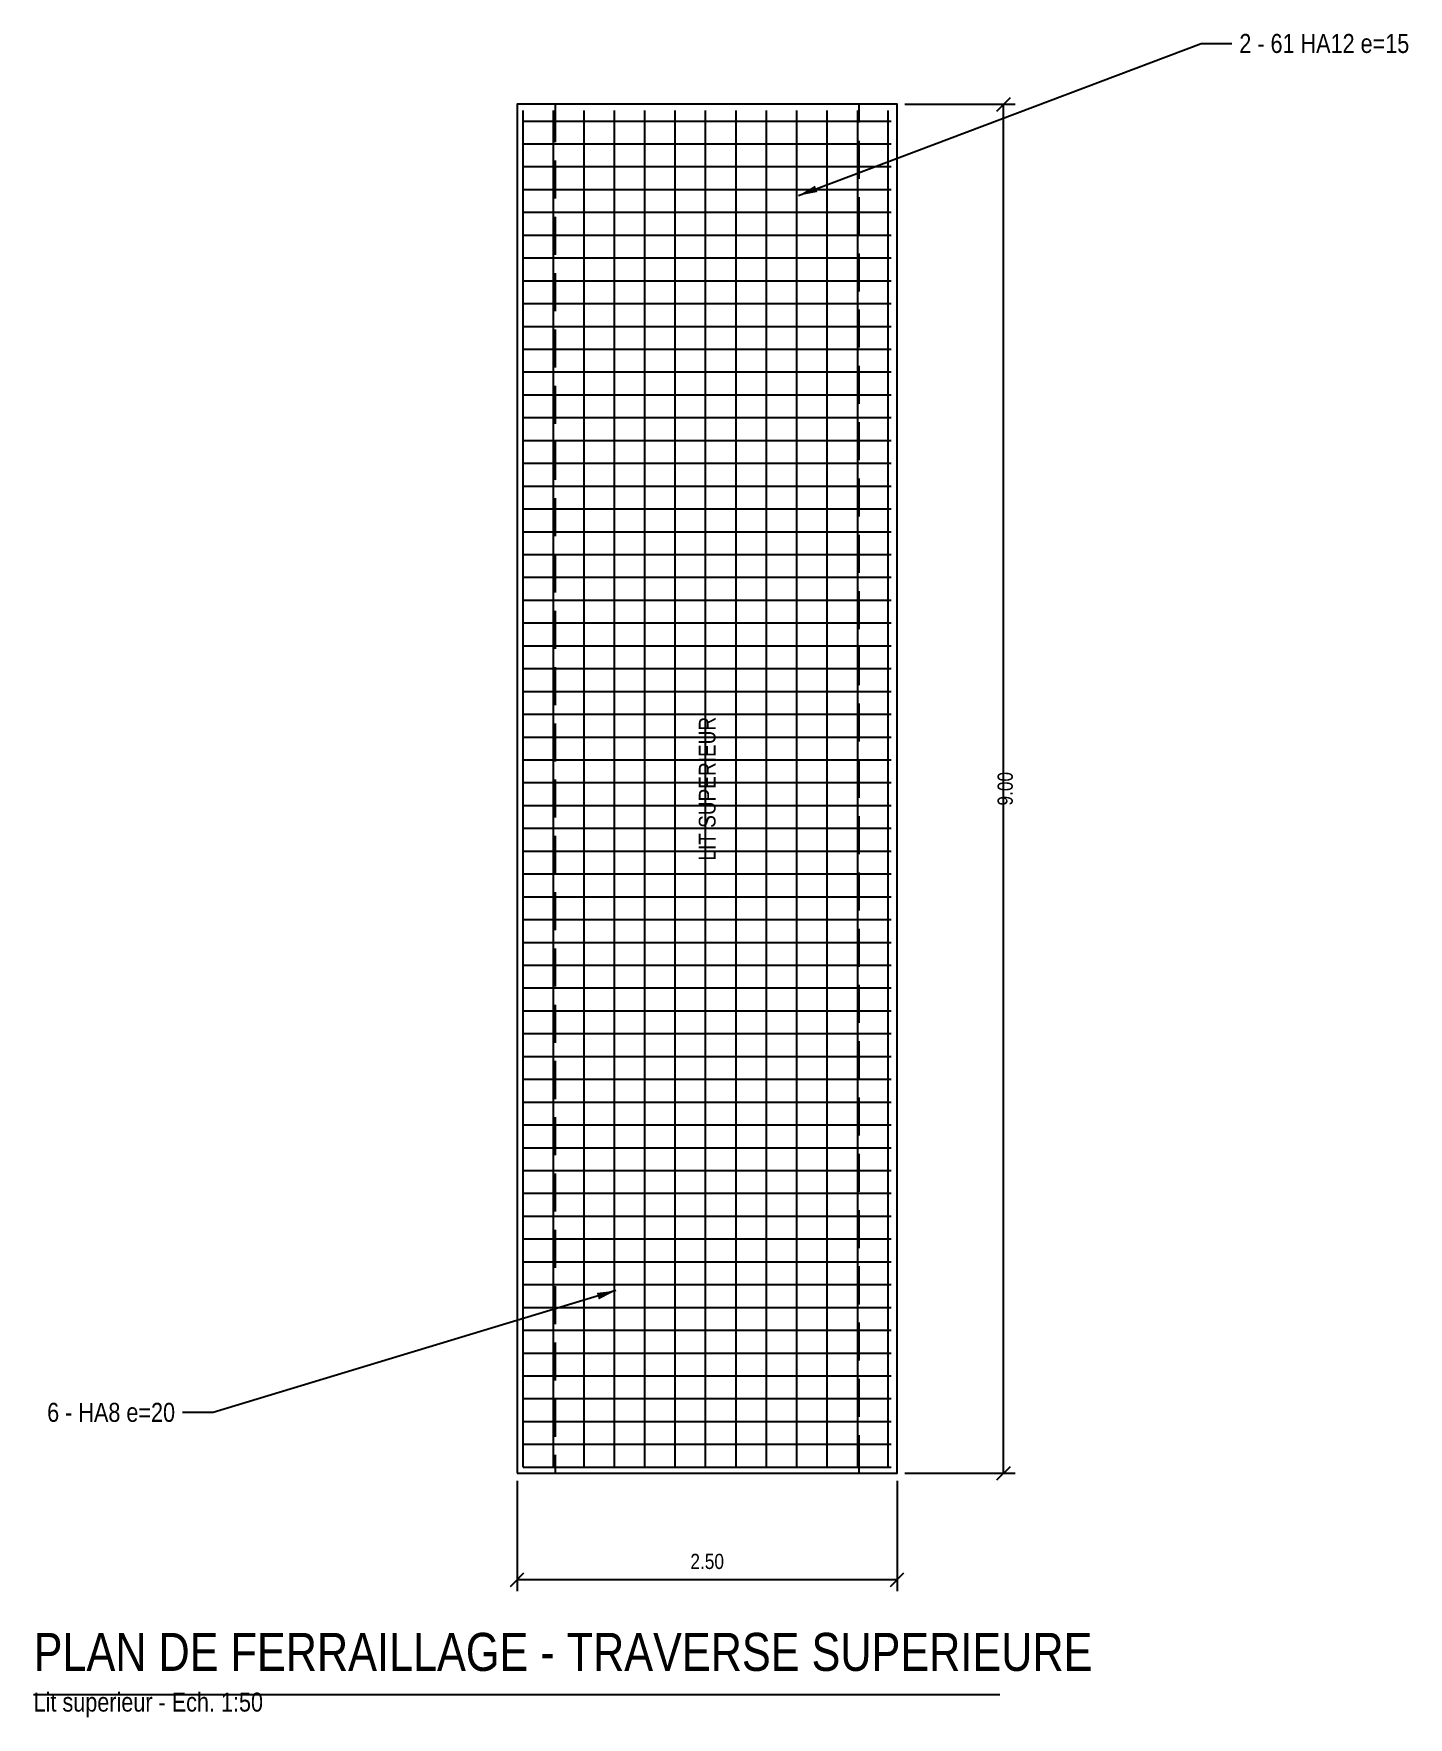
# Model space of a CAD drawing. Extents: x 0 to 110, y 0 to 23.
# Drawn here: x 100.97 to 110.01, y 0 to 11.07 of the extents above; entities that cross this region are included whole.
import ezdxf
from ezdxf.enums import TextEntityAlignment as Align

# ---------------------------------------------------------------- set-up
doc = ezdxf.new("R2010")
doc.units = 0
doc.linetypes.add('TIRETS', pattern=[0.37, 0.25, -0.12])
for name, color, linetype in [('03_BETON_CACHE', 8, 'TIRETS'), ('08_ACIER_LONG', 1, 'CONTINUOUS'), ('10_COTATION', 4, 'CONTINUOUS'), ('11_TEXTE', 7, 'CONTINUOUS'), ('16_BETON_FIN', 8, 'CONTINUOUS')]:
    doc.layers.add(name, color=color, linetype=linetype)
doc.styles.get("Standard").update_dxf_attribs({"font": 'txt', "width": 0.85})

msp = doc.modelspace()

# ---------------------------------------------------------------- texts
at = {"layer": '10_COTATION', "width": 0.85}
msp.add_text('9.00', height=0.1, rotation=90, dxfattribs=at).set_placement((107.3095, 6.105), align=Align.TOP_CENTER)
msp.add_text('2.50', height=0.1, dxfattribs=at).set_placement((105.3995, 0.945), align=Align.BOTTOM_CENTER)
at = {"layer": '11_TEXTE', "width": 0.85}
msp.add_text('2 - 61 HA12 e=15', height=0.125, dxfattribs=at).set_placement((108.8995, 11.005), align=Align.MIDDLE_LEFT)
msp.add_text('LIT SUPERIEUR', height=0.11, rotation=90, dxfattribs=at).set_placement((105.3995, 6.105), align=Align.MIDDLE_CENTER)
msp.add_text('6 - HA8 e=20', height=0.125, dxfattribs=at).set_placement((101.8995, 2.005), align=Align.MIDDLE_RIGHT)
for s, height, p in [('PLAN DE FERRAILLAGE - TRAVERSE SUPERIEURE', 0.25, (100.9695, 0.23)), ('Lit superieur - Ech. 1:50', 0.125, (100.9695, 0))]:
    msp.add_text(s, height=height, dxfattribs=at).set_placement(p, align=Align.BOTTOM_LEFT)

# ---------------------------------------------------------------- linework, layer by layer
at = {"layer": '03_BETON_CACHE'}
msp.add_lwpolyline([(104.3995, 1.605), (106.3995, 1.605), (106.3995, 10.605), (104.3995, 10.605)], close=True, dxfattribs=at)
at = {"layer": '08_ACIER_LONG'}
for p, q in [((104.1895, 1.645), (104.1895, 10.565)), ((104.3895, 1.645), (104.3895, 10.565)), ((104.5895, 1.645), (104.5895, 10.565)), ((104.7895, 1.645), (104.7895, 10.565)), ((104.9895, 1.645), (104.9895, 10.565)), ((105.1895, 1.645), (105.1895, 10.565)), ((105.3895, 1.645), (105.3895, 10.565)), ((105.5895, 1.645), (105.5895, 10.565)), ((105.7895, 1.645), (105.7895, 10.565)), ((105.9895, 1.645), (105.9895, 10.565)), ((106.1895, 1.645), (106.1895, 10.565)), ((106.3895, 1.645), (106.3895, 10.565)), ((106.5895, 1.645), (106.5895, 10.565)), ((104.1895, 10.495), (106.6095, 10.495)), ((104.1895, 10.345), (106.6095, 10.345)), ((104.1895, 10.195), (106.6095, 10.195)), ((104.1895, 10.045), (106.6095, 10.045)), ((104.1895, 9.895), (106.6095, 9.895)), ((104.1895, 9.745), (106.6095, 9.745)), ((104.1895, 9.595), (106.6095, 9.595)), ((104.1895, 9.445), (106.6095, 9.445)), ((104.1895, 9.295), (106.6095, 9.295)), ((104.1895, 9.145), (106.6095, 9.145)), ((104.1895, 8.995), (106.6095, 8.995)), ((104.1895, 8.845), (106.6095, 8.845)), ((104.1895, 8.695), (106.6095, 8.695)), ((104.1895, 8.545), (106.6095, 8.545)), ((104.1895, 8.395), (106.6095, 8.395)), ((104.1895, 8.245), (106.6095, 8.245)), ((104.1895, 8.095), (106.6095, 8.095)), ((104.1895, 7.945), (106.6095, 7.945)), ((104.1895, 7.795), (106.6095, 7.795)), ((104.1895, 7.645), (106.6095, 7.645)), ((104.1895, 7.495), (106.6095, 7.495)), ((104.1895, 7.345), (106.6095, 7.345)), ((104.1895, 7.195), (106.6095, 7.195)), ((104.1895, 7.045), (106.6095, 7.045)), ((104.1895, 6.895), (106.6095, 6.895)), ((104.1895, 6.745), (106.6095, 6.745)), ((104.1895, 6.595), (106.6095, 6.595)), ((104.1895, 6.445), (106.6095, 6.445)), ((104.1895, 6.295), (106.6095, 6.295)), ((104.1895, 6.145), (106.6095, 6.145)), ((104.1895, 5.995), (106.6095, 5.995)), ((104.1895, 5.845), (106.6095, 5.845)), ((104.1895, 5.695), (106.6095, 5.695)), ((104.1895, 5.545), (106.6095, 5.545)), ((104.1895, 5.395), (106.6095, 5.395)), ((104.1895, 5.245), (106.6095, 5.245)), ((104.1895, 5.095), (106.6095, 5.095)), ((104.1895, 4.945), (106.6095, 4.945)), ((104.1895, 4.795), (106.6095, 4.795)), ((104.1895, 4.645), (106.6095, 4.645)), ((104.1895, 4.495), (106.6095, 4.495)), ((104.1895, 4.345), (106.6095, 4.345)), ((104.1895, 4.195), (106.6095, 4.195)), ((104.1895, 4.045), (106.6095, 4.045)), ((104.1895, 3.895), (106.6095, 3.895)), ((104.1895, 3.745), (106.6095, 3.745)), ((104.1895, 3.595), (106.6095, 3.595)), ((104.1895, 3.445), (106.6095, 3.445)), ((104.1895, 3.295), (106.6095, 3.295)), ((104.1895, 3.145), (106.6095, 3.145)), ((104.1895, 2.995), (106.6095, 2.995)), ((104.1895, 2.845), (106.6095, 2.845)), ((104.1895, 2.695), (106.6095, 2.695)), ((104.1895, 2.545), (106.6095, 2.545)), ((104.1895, 2.395), (106.6095, 2.395)), ((104.1895, 2.245), (106.6095, 2.245)), ((104.1895, 2.095), (106.6095, 2.095)), ((104.1895, 1.945), (106.6095, 1.945)), ((104.1895, 1.795), (106.6095, 1.795)), ((104.1895, 1.645), (106.6095, 1.645))]:
    msp.add_line(p, q, dxfattribs=at)
at = {"layer": '10_COTATION'}
for p, q in [((107.305306, 10.560806), (107.393694, 10.649194)), ((106.6995, 10.605), (107.4245, 10.605)), ((107.3495, 1.605), (107.3495, 10.605)), ((104.1495, 1.555), (104.1495, 0.83)), ((106.6495, 1.555), (106.6495, 0.83)), ((106.6995, 1.605), (107.4245, 1.605)), ((107.305306, 1.560806), (107.393694, 1.649194)), ((104.105306, 0.860806), (104.193694, 0.949194)), ((104.1495, 0.905), (106.6495, 0.905)), ((106.605306, 0.860806), (106.693694, 0.949194))]:
    msp.add_line(p, q, dxfattribs=at)
at = {"layer": '11_TEXTE'}
for p, q in [((105.9995, 10.005), (108.6495, 11.005)), ((108.6495, 11.005), (108.8495, 11.005)), ((104.7995, 2.805), (102.1495, 2.005)), ((102.1495, 2.005), (101.9495, 2.005)), ((100.9695, 0.15), (107.3245, 0.15))]:
    msp.add_line(p, q, dxfattribs=at)
for points in [[(105.9995, 10.005), (106.124394, 10.028081), (106.108506, 10.070183)], [(104.7995, 2.805), (104.673331, 2.790414), (104.686337, 2.747335)]]:
    msp.add_solid(points, dxfattribs=at)
at = {"layer": '16_BETON_FIN'}
msp.add_lwpolyline([(104.1495, 1.605), (106.6495, 1.605), (106.6495, 10.605), (104.1495, 10.605)], close=True, dxfattribs=at)

msp.set_redraw_order([(e.dxf.handle, doc.entitydb.next_handle()) for e in msp.query("TEXT MTEXT ATTDEF DIMENSION ARC_DIMENSION")])  # texts and dimensions are drawn at this point

doc.saveas('drawing.dxf')
